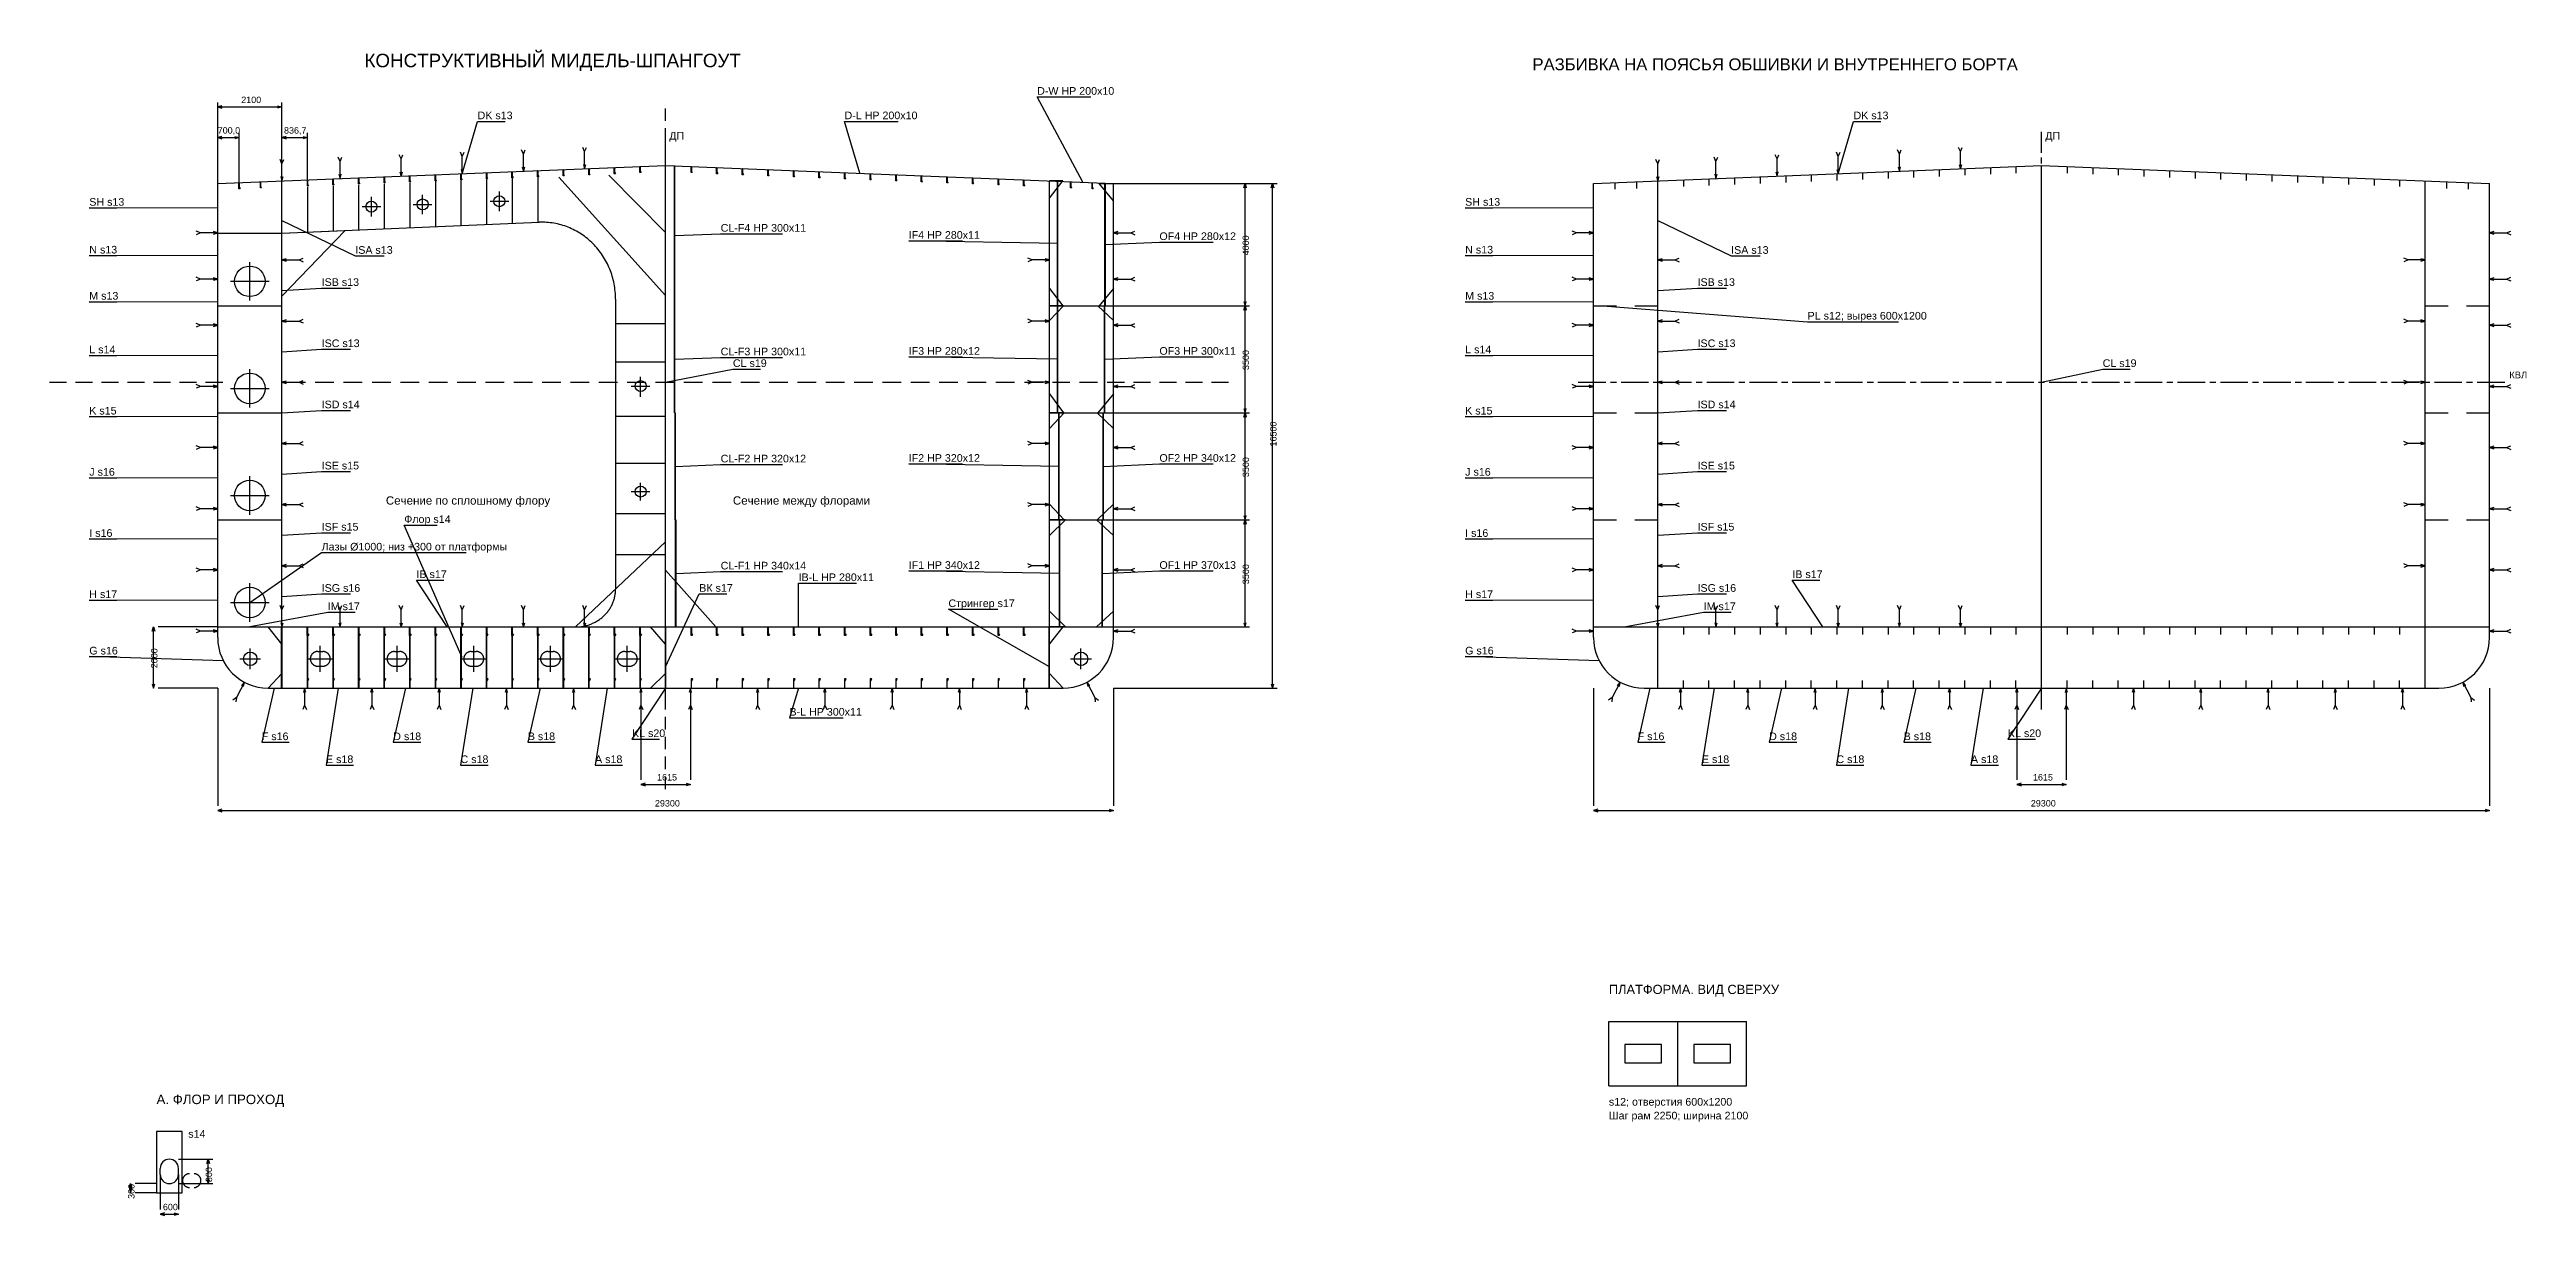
# Model space of a CAD drawing. Header units: millimetres. Extents: x -5500 to 169650, y -17240 to 192034.
# Drawn here: x -5500 to 75511, y -17240 to 20878 of the extents above; entities that cross this region are included whole.
import ezdxf

# ---------------------------------------------------------------- set-up
doc = ezdxf.new("R2010")
doc.units = ezdxf.units.MM
doc.linetypes.add('AXIS22', pattern=[1400, 900, -150, 200, -150])
for name, color, linetype in [('03_CENTER', 30, 'Continuous'), ('03_DIM', 2, 'Continuous'), ('03_FRAME_DETAIL', 7, 'Continuous'), ('03_FRAME_LAYOUT', 4, 'Continuous'), ('03_HULL', 4, 'Continuous'), ('03_MEMBER', 7, 'Continuous'), ('03_SEAM', 7, 'Continuous'), ('03_TEXT', 7, 'Continuous'), ('04_CENTER', 30, 'AXIS22'), ('04_DIM', 2, 'Continuous'), ('04_HULL', 4, 'Continuous'), ('04_MEMBER', 7, 'Continuous'), ('04_SEAM', 7, 'Continuous'), ('04_TEXT', 7, 'Continuous'), ('FLOOR_DIM', 2, 'Continuous'), ('FLOOR_HULL', 4, 'Continuous'), ('FLOOR_TEXT', 7, 'Continuous'), ('PLATFORM_HULL', 4, 'Continuous'), ('PLATFORM_TEXT', 7, 'Continuous')]:
    doc.layers.add(name, color=color, linetype=linetype)
doc.styles.add('RU', font='arial.ttf')

msp = doc.modelspace()

# ---------------------------------------------------------------- texts
at = {"layer": '03_DIM', "style": 'RU'}
for s, p in [('2100', (770, 19130)), ('700,0', (0, 18130)), ('836,7', (2168, 18130)), ('1615', (14370, -3020)), ('29300', (14300, -3870))]:
    msp.add_text(s, height=210, dxfattribs=at).set_placement(p)
for s, p in [('4000', (33730, 14150)), ('3500', (33730, 10400)), ('16500', (34630, 7900)), ('3500', (33730, 6900)), ('3500', (33730, 3400)), ('2000', (-1970, 650))]:
    msp.add_text(s, height=210, rotation=90, dxfattribs=at).set_placement(p)
at = {"layer": '03_TEXT', "style": 'RU'}
for s, height, p in [('КОНСТРУКТИВНЫЙ МИДЕЛЬ-ШПАНГОУТ', 440, (4800, 20300)), ('D-W HP 200x10', 250, (26800, 19400)), ('DK s13', 250, (8500, 18600)), ('D-L HP 200x10', 250, (20500, 18600)), ('ДП', 250, (14770, 17936)), ('SH s13', 250, (-4200, 15772)), ('CL-F4 HP 300x11', 250, (16450, 14923)), ('IF4 HP 280x11', 250, (22600, 14692)), ('OF4 HP 280x12', 250, (30800, 14650)), ('N s13', 250, (-4200, 14210)), ('ISA s13', 250, (4500, 14200)), ('ISB s13', 250, (3400, 13150)), ('M s13', 250, (-4200, 12701)), ('ISC s13', 250, (3400, 11150)), ('L s14', 250, (-4200, 10946)), ('CL-F3 HP 300x11', 250, (16450, 10880)), ('CL s19', 250, (16850, 10500)), ('IF3 HP 280x12', 250, (22600, 10900)), ('OF3 HP 300x11', 250, (30800, 10900)), ('K s15', 250, (-4200, 8946)), ('ISD s14', 250, (3400, 9150)), ('ISE s15', 250, (3400, 7150)), ('CL-F2 HP 320x12', 250, (16450, 7380)), ('IF2 HP 320x12', 250, (22600, 7400)), ('OF2 HP 340x12', 250, (30800, 7400)), ('J s16', 250, (-4200, 6946)), ('Сечение по сплошному флору', 270, (5500, 6000)), ('Сечение между флорами', 270, (16850, 6000)), ('I s16', 250, (-4200, 4946)), ('ISF s15', 250, (3400, 5150)), ('Флор s14', 250, (6100, 5400)), ('Лазы %%c1000; низ +300 от платформы', 250, (3400, 4500)), ('CL-F1 HP 340x14', 250, (16450, 3880)), ('IF1 HP 340x12', 250, (22600, 3900)), ('OF1 HP 370x13', 250, (30800, 3900)), ('ISG s16', 250, (3400, 3150)), ('IB s17', 250, (6500, 3600)), ('ВК s17', 250, (15750, 3150)), ('IB-L HP 280x11', 250, (19000, 3500)), ('H s17', 250, (-4200, 2946)), ('IM s17', 250, (3600, 2550)), ('Стрингер s17', 250, (23900, 2650)), ('G s16', 250, (-4200, 1100)), ('B-L HP 300x11', 250, (18700, -900)), ('F s16', 250, (1442, -1700)), ('D s18', 250, (5742, -1700)), ('B s18', 250, (10142, -1700)), ('KL s20', 250, (13550, -1600)), ('E s18', 250, (3542, -2450)), ('C s18', 250, (7942, -2450)), ('A s18', 250, (12342, -2450))]:
    msp.add_text(s, height=height, dxfattribs=at).set_placement(p)
at = {"layer": '04_DIM', "style": 'RU'}
for s, p in [('1615', (59370, -3020)), ('29300', (59300, -3870))]:
    msp.add_text(s, height=210, dxfattribs=at).set_placement(p)
at = {"layer": '04_TEXT', "style": 'RU'}
for s, height, p in [('РАЗБИВКА НА ПОЯСЬЯ ОБШИВКИ И ВНУТРЕННЕГО БОРТА', 390, (43000, 20200)), ('DK s13', 250, (53500, 18600)), ('ДП', 250, (59770, 17936)), ('SH s13', 250, (40800, 15772)), ('N s13', 250, (40800, 14210)), ('ISA s13', 250, (49500, 14200)), ('ISB s13', 250, (48400, 13150)), ('M s13', 250, (40800, 12701)), ('PL s12; вырез 600x1200', 250, (52000, 12050)), ('ISC s13', 250, (48400, 11150)), ('L s14', 250, (40800, 10946)), ('CL s19', 250, (61650, 10500)), ('КВЛ', 220, (74950, 10130)), ('K s15', 250, (40800, 8946)), ('ISD s14', 250, (48400, 9150)), ('ISE s15', 250, (48400, 7150)), ('J s16', 250, (40800, 6946)), ('I s16', 250, (40800, 4946)), ('ISF s15', 250, (48400, 5150)), ('ISG s16', 250, (48400, 3150)), ('IB s17', 250, (51500, 3600)), ('H s17', 250, (40800, 2946)), ('IM s17', 250, (48600, 2550)), ('G s16', 250, (40800, 1100)), ('F s16', 250, (46442, -1700)), ('D s18', 250, (50742, -1700)), ('B s18', 250, (55142, -1700)), ('KL s20', 250, (58550, -1600)), ('E s18', 250, (48542, -2450)), ('C s18', 250, (52942, -2450)), ('A s18', 250, (57342, -2450))]:
    msp.add_text(s, height=height, dxfattribs=at).set_placement(p)
at = {"layer": 'FLOOR_DIM', "style": 'RU'}
for s, p in [('800', (-183, -16150)), ('300', (-2720, -16700))]:
    msp.add_text(s, height=210, rotation=90, dxfattribs=at).set_placement(p)
msp.add_text('600', height=210, dxfattribs=at).set_placement((-1792, -17070))
at = {"layer": 'FLOOR_TEXT', "style": 'RU'}
for s, height, p in [('А. ФЛОР И ПРОХОД', 310, (-2000, -13600)), ('s14', 250, (-963, -14700))]:
    msp.add_text(s, height=height, dxfattribs=at).set_placement(p)
at = {"layer": 'PLATFORM_TEXT', "style": 'RU'}
for s, height, p in [('ПЛАТФОРМА. ВИД СВЕРХУ', 300, (45500, -10000)), ('s12; отверстия 600x1200', 250, (45500, -13650)), ('Шаг рам 2250; ширина 2100', 250, (45500, -14100))]:
    msp.add_text(s, height=height, dxfattribs=at).set_placement(p)

# ---------------------------------------------------------------- linework, layer by layer
at = {"layer": '03_CENTER'}
for p, q in [((14650, 18546), (14650, 18956)), ((14650, 17896), (14650, 18306)), ((14650, -700), (14650, 18186)), ((14650, 17246), (14650, 17656)), ((9212, 15598), (9212, 16238)), ((14650, 16554), (14650, 16999)), ((14650, 15814), (14650, 16283)), ((4723, 15743), (5334, 15743)), ((5028, 15423), (5028, 16063)), ((6396, 15813), (7007, 15813)), ((6702, 15493), (6702, 16133)), ((8906, 15918), (9517, 15918)), ((14650, 15071), (14650, 15540)), ((14650, 14329), (14650, 14797)), ((1050, 12670), (1050, 13930)), ((14650, 13586), (14650, 14054)), ((420, 13300), (1680, 13300)), ((14650, 12843), (14650, 13311)), ((14650, 12163), (14650, 12569)), ((14650, 11538), (14650, 11933)), ((14650, 10913), (14650, 11308)), ((14650, 10288), (14650, 10683)), ((-5500, 10000), (-4940, 10000)), ((-4650, 10000), (-4090, 10000)), ((-3800, 10000), (-3240, 10000)), ((-2950, 10000), (-2390, 10000)), ((-2100, 10000), (-1540, 10000)), ((-1250, 10000), (-690, 10000)), ((-400, 10000), (170, 10000)), ((420, 9800), (1680, 9800)), ((1050, 9170), (1050, 10430)), ((2264, 10000), (2875, 10000)), ((3191, 10000), (3802, 10000)), ((4119, 10000), (4730, 10000)), ((5047, 10000), (5658, 10000)), ((5974, 10000), (6585, 10000)), ((6902, 10000), (7513, 10000)), ((7829, 10000), (8440, 10000)), ((8757, 10000), (9368, 10000)), ((9685, 10000), (10296, 10000)), ((10612, 10000), (11223, 10000)), ((11540, 10000), (12151, 10000)), ((12467, 10000), (13079, 10000)), ((13395, 10000), (14006, 10000)), ((13526, 9875), (14137, 9875)), ((13832, 9525), (13832, 10173)), ((14323, 10000), (14934, 10000)), ((14650, 9562), (14650, 10058)), ((15250, 10000), (15861, 10000)), ((16178, 10000), (16789, 10000)), ((17105, 10000), (17717, 10000)), ((18033, 10000), (18644, 10000)), ((18961, 10000), (19572, 10000)), ((19888, 10000), (20499, 10000)), ((20816, 10000), (21427, 10000)), ((21743, 10000), (22355, 10000)), ((22671, 10000), (23282, 10000)), ((23599, 10000), (24210, 10000)), ((24526, 10000), (25137, 10000)), ((25454, 10000), (26065, 10000)), ((26382, 10000), (26993, 10000)), ((27300, 10000), (27874, 10000)), ((28182, 10000), (28778, 10000)), ((29087, 10000), (29660, 10000)), ((29950, 10000), (30510, 10000)), ((30800, 10000), (31360, 10000)), ((31650, 10000), (32210, 10000)), ((32500, 10000), (33060, 10000)), ((14650, 8794), (14650, 9262)), ((14650, 8125), (14650, 8547)), ((14650, 7456), (14650, 7878)), ((1050, 5670), (1050, 6930)), ((13832, 6138), (13832, 6715)), ((14650, 6787), (14650, 7209)), ((14650, 6118), (14650, 6540)), ((420, 6300), (1680, 6300)), ((13526, 6426), (14137, 6426)), ((14650, 5449), (14650, 5871)), ((14650, 4779), (14650, 5201)), ((14650, 4110), (14650, 4532)), ((1050, 2170), (1050, 3430)), ((14650, 3441), (14650, 3863)), ((420, 2800), (1680, 2800)), ((14650, 2772), (14650, 3194)), ((14650, 2103), (14650, 2525)), ((14650, 1331), (14650, 1804)), ((724, 958), (1405, 958)), ((1065, 617), (1065, 1299)), ((2918, 958), (3792, 958)), ((3355, 532), (3355, 1384)), ((5428, 958), (6302, 958)), ((5865, 532), (5865, 1384)), ((7938, 958), (8812, 958)), ((8375, 532), (8375, 1384)), ((10448, 958), (11322, 958)), ((10885, 532), (10885, 1384)), ((12958, 958), (13832, 958)), ((13395, 532), (13395, 1384)), ((14650, 639), (14650, 1075)), ((27895, 958), (28576, 958)), ((28235, 617), (28235, 1299)), ((14650, -50), (14650, 383)), ((14650, -700), (14650, -290)), ((14650, -1350), (14650, -940)), ((14650, -2000), (14650, -1590)), ((14650, -2650), (14650, -2240)), ((14650, -3300), (14650, -2890))]:
    msp.add_line(p, q, dxfattribs=at)
at = {"layer": '03_DIM'}
for p, q in [((0, 16500), (0, 19150)), ((0, 19000), (2100, 19000)), ((2100, 16584), (2100, 19150)), ((0, 16500), (0, 18150)), ((0, 18000), (700, 18000)), ((700, 16528), (700, 18150)), ((2100, 16584), (2100, 18150)), ((2100, 18000), (2937, 18000)), ((2937, 16617), (2937, 18150)), ((29300, 16500), (34650, 16500)), ((29300, 16500), (33750, 16500)), ((33600, 12500), (33600, 16500)), ((34500, 0), (34500, 16500)), ((29300, 12500), (33750, 12500)), ((29300, 12500), (33750, 12500)), ((33600, 9000), (33600, 12500)), ((29300, 9000), (33750, 9000)), ((29300, 9000), (33750, 9000)), ((33600, 5500), (33600, 9000)), ((29300, 5500), (33750, 5500)), ((29300, 5500), (33750, 5500)), ((33600, 2000), (33600, 5500)), ((-2100, 0), (-2100, 2000)), ((0, 2000), (-1950, 2000)), ((29300, 2000), (33750, 2000)), ((0, 0), (-1950, 0)), ((0, 0), (0, -3850)), ((13842, 0), (13842, -3000)), ((15458, 0), (15458, -3000)), ((29300, 0), (29300, -3850)), ((29300, 0), (34650, 0)), ((13842, -3150), (15458, -3150)), ((0, -4000), (29300, -4000))]:
    msp.add_line(p, q, dxfattribs=at)
for points in [[(140, 19040), (0, 19000), (140, 18960)], [(1960, 19040), (2100, 19000), (1960, 18960)], [(140, 18040), (0, 18000), (140, 17960)], [(560, 18040), (700, 18000), (560, 17960)], [(2240, 18040), (2100, 18000), (2240, 17960)], [(2797, 18040), (2937, 18000), (2797, 17960)], [(33560, 16360), (33600, 16500), (33640, 16360)], [(34460, 16360), (34500, 16500), (34540, 16360)], [(33560, 12640), (33600, 12500), (33640, 12640)], [(33560, 12360), (33600, 12500), (33640, 12360)], [(33560, 9140), (33600, 9000), (33640, 9140)], [(33560, 8860), (33600, 9000), (33640, 8860)], [(33560, 5640), (33600, 5500), (33640, 5640)], [(33560, 5360), (33600, 5500), (33640, 5360)], [(-2140, 1860), (-2100, 2000), (-2060, 1860)], [(33560, 2140), (33600, 2000), (33640, 2140)], [(-2140, 140), (-2100, 0), (-2060, 140)], [(34460, 140), (34500, 0), (34540, 140)], [(13982, -3110), (13842, -3150), (13982, -3190)], [(15318, -3110), (15458, -3150), (15318, -3190)], [(140, -3960), (0, -4000), (140, -4040)], [(29160, -3960), (29300, -4000), (29160, -4040)]]:
    msp.add_lwpolyline(points, dxfattribs=at)
at = {"layer": '03_FRAME_DETAIL'}
for p, q in [((2937, 16386), (2937, 14912)), ((3773, 16422), (3773, 14947)), ((4610, 16457), (4610, 14982)), ((5447, 16492), (5447, 15017)), ((6283, 16525), (6283, 15052)), ((7120, 16559), (7120, 15087)), ((7957, 16592), (7957, 15122)), ((8793, 16625), (8793, 15158)), ((9630, 16658), (9630, 15193)), ((10467, 16692), (10467, 15228)), ((11158, 16708), (14650, 12832)), ((12795, 16773), (14650, 14900)), ((13013, 11923), (14650, 11923)), ((13013, 10673), (14650, 10673)), ((13013, 8897), (14650, 8897)), ((13013, 7353), (14650, 7353)), ((13013, 5706), (14650, 5706)), ((11703, 2000), (14650, 4779)), ((13013, 4368), (14650, 4368)), ((14650, 3853), (16287, 2000))]:
    msp.add_line(p, q, dxfattribs=at)
for centre in [(5028, 15743), (6702, 15813), (9212, 15918), (13832, 9875), (13832, 6426)]:
    msp.add_circle(centre, 180, dxfattribs=at)
at = {"layer": '03_FRAME_LAYOUT'}
for p, q in [((0, 14877), (2100, 14877)), ((2100, 14877), (10516, 15230)), ((13013, 12717), (13013, 3235))]:
    msp.add_line(p, q, dxfattribs=at)
msp.add_lwpolyline([(2100, 12820), (2100, 14877), (4173, 14964)], close=True, dxfattribs=at)
for points in [[(13013, 12717), (13012, 12781), (13010, 12844), (13006, 12907), (13001, 12970), (12994, 13033), (12986, 13096), (12976, 13158), (12965, 13220), (12952, 13282), (12937, 13344), (12922, 13405), (12904, 13465), (12886, 13525), (12866, 13585), (12844, 13644), (12821, 13703), (12797, 13761), (12771, 13818), (12744, 13874), (12715, 13930), (12685, 13985), (12654, 14040), (12622, 14093), (12588, 14145), (12553, 14197), (12517, 14248), (12480, 14297), (12441, 14346), (12401, 14394), (12361, 14441), (12319, 14486), (12276, 14530), (12231, 14574), (12186, 14616), (12140, 14657), (12093, 14696), (12045, 14735), (11996, 14772), (11946, 14808), (11896, 14842), (11844, 14875), (11792, 14907), (11739, 14938), (11685, 14967), (11631, 14994), (11576, 15020), (11520, 15045), (11464, 15068), (11407, 15090), (11350, 15110), (11292, 15129), (11234, 15146), (11176, 15161), (11117, 15176), (11057, 15188), (10998, 15199), (10938, 15208), (10878, 15216), (10818, 15222), (10758, 15227), (10697, 15230), (10637, 15232), (10577, 15231), (10516, 15230)], [(11703, 2000), (11736, 2000), (11768, 2001), (11800, 2003), (11832, 2006), (11864, 2009), (11896, 2013), (11927, 2018), (11959, 2024), (11990, 2030), (12022, 2037), (12053, 2045), (12084, 2053), (12114, 2062), (12145, 2072), (12175, 2083), (12205, 2094), (12234, 2106), (12263, 2119), (12292, 2132), (12321, 2146), (12349, 2160), (12377, 2176), (12404, 2192), (12431, 2208), (12458, 2225), (12484, 2243), (12509, 2261), (12534, 2280), (12559, 2300), (12583, 2320), (12606, 2341), (12629, 2362), (12652, 2384), (12674, 2406), (12695, 2428), (12716, 2452), (12736, 2475), (12755, 2499), (12774, 2524), (12792, 2549), (12810, 2574), (12827, 2600), (12843, 2626), (12858, 2653), (12873, 2680), (12887, 2707), (12901, 2735), (12913, 2763), (12925, 2791), (12936, 2819), (12947, 2848), (12957, 2877), (12966, 2906), (12974, 2935), (12981, 2965), (12988, 2994), (12994, 3024), (12999, 3054), (13003, 3084), (13007, 3114), (13009, 3144), (13011, 3175), (13013, 3205), (13013, 3235)]]:
    msp.add_lwpolyline(points, dxfattribs=at)
at = {"layer": '03_HULL'}
for p, q in [((14650, 0), (14650, 17086)), ((0, 1650), (0, 16500)), ((2100, 0), (2100, 16584)), ((27200, 0), (27200, 16584)), ((29300, 1650), (29300, 16500)), ((0, 12500), (2100, 12500)), ((27200, 12500), (29300, 12500)), ((0, 9000), (2100, 9000)), ((27200, 9000), (29300, 9000)), ((0, 5500), (2100, 5500)), ((27200, 5500), (29300, 5500)), ((0, 2000), (29300, 2000)), ((1650, 0), (27650, 0))]:
    msp.add_line(p, q, dxfattribs=at)
msp.add_lwpolyline([(0, 16500), (14650, 17086), (29300, 16500)], dxfattribs=at)
for centre, start, end in [((1650, 1650), 180, 270), ((27650, 1650), 270, 360)]:
    msp.add_arc(centre, 1650, start, end, dxfattribs=at)
at = {"layer": '03_MEMBER'}
for p, q in [((14939, 12500), (14939, 17086)), ((14950, 12500), (14950, 17086)), ((27469, 12500), (27469, 16584)), ((27480, 12500), (27480, 16584)), ((29020, 12500), (29020, 16500)), ((29032, 12500), (29032, 16500)), ((14939, 9000), (14939, 12500)), ((14950, 9000), (14950, 12500)), ((27468, 9000), (27468, 12500)), ((27480, 9000), (27480, 12500)), ((29000, 9000), (29000, 12500)), ((29011, 9000), (29011, 12500)), ((14958, 5500), (14958, 9000)), ((14970, 5500), (14970, 9000)), ((27508, 5500), (27508, 9000)), ((27520, 5500), (27520, 9000)), ((28960, 5500), (28960, 9000)), ((28972, 5500), (28972, 9000)), ((14976, 2000), (14976, 5500)), ((14990, 2000), (14990, 5500)), ((27528, 2000), (27528, 5500)), ((27540, 2000), (27540, 5500)), ((28930, 2000), (28930, 5500)), ((28943, 2000), (28943, 5500)), ((2092, 0), (2092, 2000)), ((2109, 0), (2109, 2000)), ((2937, 0), (2937, 2000)), ((2950, 0), (2950, 2000)), ((3773, 0), (3773, 2000)), ((3786, 0), (3786, 2000)), ((4610, 0), (4610, 2000)), ((4623, 0), (4623, 2000)), ((5447, 0), (5447, 2000)), ((5460, 0), (5460, 2000)), ((6283, 0), (6283, 2000)), ((6296, 0), (6296, 2000)), ((7120, 0), (7120, 2000)), ((7133, 0), (7133, 2000)), ((7957, 0), (7957, 2000)), ((7970, 0), (7970, 2000)), ((8793, 0), (8793, 2000)), ((8806, 0), (8806, 2000)), ((9630, 0), (9630, 2000)), ((9643, 0), (9643, 2000)), ((10467, 0), (10467, 2000)), ((10480, 0), (10480, 2000)), ((11303, 0), (11303, 2000)), ((11316, 0), (11316, 2000)), ((12140, 0), (12140, 2000)), ((12153, 0), (12153, 2000)), ((12977, 0), (12977, 2000)), ((12990, 0), (12990, 2000)), ((13813, 0), (13813, 2000)), ((13826, 0), (13826, 2000)), ((14641, 0), (14641, 2000)), ((14659, 0), (14659, 2000)), ((27191, 0), (27191, 2000)), ((27208, 0), (27208, 2000)), ((3273, 1198), (3437, 1198)), ((5783, 1198), (5947, 1198)), ((8293, 1198), (8457, 1198)), ((10803, 1198), (10967, 1198)), ((13313, 1198), (13477, 1198)), ((3273, 719), (3437, 719)), ((5783, 719), (5947, 719)), ((8293, 719), (8457, 719)), ((10803, 719), (10967, 719)), ((13313, 719), (13477, 719))]:
    msp.add_line(p, q, dxfattribs=at)
for points in [[(12972, 17019), (12982, 17019), (12982, 16868), (13010, 16829), (13000, 16819), (12972, 16819)], [(13808, 17053), (13818, 17053), (13818, 16901), (13846, 16863), (13836, 16853), (13808, 16853)], [(15482, 17053), (15492, 17053), (15492, 16901), (15520, 16863), (15510, 16853), (15482, 16853)], [(16318, 17019), (16328, 17019), (16328, 16868), (16356, 16829), (16346, 16819), (16318, 16819)], [(695, 16528), (705, 16528), (705, 16377), (733, 16338), (723, 16328), (695, 16328)], [(1395, 16557), (1405, 16557), (1405, 16405), (1433, 16367), (1423, 16357), (1395, 16357)], [(2932, 16617), (2942, 16617), (2942, 16466), (2970, 16427), (2960, 16417), (2932, 16417)], [(3768, 16651), (3778, 16651), (3778, 16499), (3806, 16461), (3796, 16451), (3768, 16451)], [(4605, 16684), (4615, 16684), (4615, 16533), (4643, 16494), (4633, 16484), (4605, 16484)], [(5442, 16718), (5452, 16718), (5452, 16566), (5480, 16528), (5470, 16518), (5442, 16518)], [(6278, 16751), (6288, 16751), (6288, 16600), (6316, 16561), (6306, 16551), (6278, 16551)], [(7115, 16785), (7125, 16785), (7125, 16633), (7153, 16595), (7143, 16585), (7115, 16585)], [(7952, 16818), (7962, 16818), (7962, 16667), (7990, 16628), (7980, 16618), (7952, 16618)], [(8788, 16852), (8798, 16852), (8798, 16700), (8826, 16662), (8816, 16652), (8788, 16652)], [(9625, 16885), (9635, 16885), (9635, 16734), (9663, 16695), (9653, 16685), (9625, 16685)], [(10462, 16919), (10472, 16919), (10472, 16767), (10500, 16729), (10490, 16719), (10462, 16719)], [(11298, 16952), (11308, 16952), (11308, 16801), (11336, 16762), (11326, 16752), (11298, 16752)], [(12135, 16986), (12145, 16986), (12145, 16834), (12173, 16796), (12163, 16786), (12135, 16786)], [(17155, 16986), (17165, 16986), (17165, 16834), (17193, 16796), (17183, 16786), (17155, 16786)], [(17992, 16952), (18002, 16952), (18002, 16801), (18030, 16762), (18020, 16752), (17992, 16752)], [(18828, 16919), (18838, 16919), (18838, 16767), (18866, 16729), (18856, 16719), (18828, 16719)], [(19665, 16885), (19675, 16885), (19675, 16734), (19703, 16695), (19693, 16685), (19665, 16685)], [(20502, 16852), (20512, 16852), (20512, 16700), (20540, 16662), (20530, 16652), (20502, 16652)], [(21338, 16818), (21348, 16818), (21348, 16667), (21376, 16628), (21366, 16618), (21338, 16618)], [(22175, 16785), (22185, 16785), (22185, 16633), (22213, 16595), (22203, 16585), (22175, 16585)], [(23012, 16751), (23022, 16751), (23022, 16600), (23050, 16561), (23040, 16551), (23012, 16551)], [(23848, 16718), (23858, 16718), (23858, 16566), (23886, 16528), (23876, 16518), (23848, 16518)], [(24685, 16684), (24695, 16684), (24695, 16533), (24723, 16494), (24713, 16484), (24685, 16484)], [(25522, 16651), (25532, 16651), (25532, 16499), (25560, 16461), (25550, 16451), (25522, 16451)], [(26358, 16617), (26368, 16617), (26368, 16466), (26396, 16427), (26386, 16417), (26358, 16417)], [(27895, 16557), (27905, 16557), (27905, 16405), (27933, 16367), (27923, 16357), (27895, 16357)], [(28595, 16528), (28605, 16528), (28605, 16377), (28633, 16338), (28623, 16328), (28595, 16328)], [(2931, 2000), (2942, 2000), (2942, 1789), (2982, 1731), (2971, 1720), (2931, 1720)], [(3768, 2000), (3779, 2000), (3779, 1789), (3819, 1731), (3808, 1720), (3768, 1720)], [(4604, 2000), (4616, 2000), (4616, 1789), (4656, 1731), (4644, 1720), (4604, 1720)], [(5441, 2000), (5452, 2000), (5452, 1789), (5492, 1731), (5481, 1720), (5441, 1720)], [(6278, 2000), (6289, 2000), (6289, 1789), (6329, 1731), (6318, 1720), (6278, 1720)], [(7114, 2000), (7126, 2000), (7126, 1789), (7166, 1731), (7154, 1720), (7114, 1720)], [(7951, 2000), (7962, 2000), (7962, 1789), (8002, 1731), (7991, 1720), (7951, 1720)], [(8788, 2000), (8799, 2000), (8799, 1789), (8839, 1731), (8828, 1720), (8788, 1720)], [(9624, 2000), (9636, 2000), (9636, 1789), (9676, 1731), (9664, 1720), (9624, 1720)], [(10461, 2000), (10472, 2000), (10472, 1789), (10512, 1731), (10501, 1720), (10461, 1720)], [(11298, 2000), (11309, 2000), (11309, 1789), (11349, 1731), (11338, 1720), (11298, 1720)], [(12134, 2000), (12146, 2000), (12146, 1789), (12186, 1731), (12174, 1720), (12134, 1720)], [(12971, 2000), (12982, 2000), (12982, 1789), (13022, 1731), (13011, 1720), (12971, 1720)], [(13808, 2000), (13819, 2000), (13819, 1789), (13859, 1731), (13848, 1720), (13808, 1720)], [(15481, 2000), (15492, 2000), (15492, 1789), (15532, 1731), (15521, 1720), (15481, 1720)], [(16318, 2000), (16329, 2000), (16329, 1789), (16369, 1731), (16358, 1720), (16318, 1720)], [(17154, 2000), (17166, 2000), (17166, 1789), (17206, 1731), (17194, 1720), (17154, 1720)], [(17991, 2000), (18002, 2000), (18002, 1789), (18042, 1731), (18031, 1720), (17991, 1720)], [(18828, 2000), (18839, 2000), (18839, 1789), (18879, 1731), (18868, 1720), (18828, 1720)], [(19664, 2000), (19676, 2000), (19676, 1789), (19716, 1731), (19704, 1720), (19664, 1720)], [(20501, 2000), (20512, 2000), (20512, 1789), (20552, 1731), (20541, 1720), (20501, 1720)], [(21338, 2000), (21349, 2000), (21349, 1789), (21389, 1731), (21378, 1720), (21338, 1720)], [(22174, 2000), (22186, 2000), (22186, 1789), (22226, 1731), (22214, 1720), (22174, 1720)], [(23011, 2000), (23022, 2000), (23022, 1789), (23062, 1731), (23051, 1720), (23011, 1720)], [(23848, 2000), (23859, 2000), (23859, 1789), (23899, 1731), (23888, 1720), (23848, 1720)], [(24684, 2000), (24696, 2000), (24696, 1789), (24736, 1731), (24724, 1720), (24684, 1720)], [(25521, 2000), (25532, 2000), (25532, 1789), (25572, 1731), (25561, 1720), (25521, 1720)], [(26358, 2000), (26369, 2000), (26369, 1789), (26409, 1731), (26398, 1720), (26358, 1720)], [(2931, 0), (2942, 0), (2942, 226), (2985, 289), (2974, 300), (2931, 300)], [(3768, 0), (3779, 0), (3779, 226), (3822, 289), (3811, 300), (3768, 300)], [(4604, 0), (4616, 0), (4616, 226), (4658, 289), (4648, 300), (4604, 300)], [(5441, 0), (5452, 0), (5452, 226), (5495, 289), (5484, 300), (5441, 300)], [(6278, 0), (6289, 0), (6289, 226), (6332, 289), (6321, 300), (6278, 300)], [(7114, 0), (7126, 0), (7126, 226), (7168, 289), (7158, 300), (7114, 300)], [(7951, 0), (7962, 0), (7962, 226), (8005, 289), (7994, 300), (7951, 300)], [(8788, 0), (8799, 0), (8799, 226), (8842, 289), (8831, 300), (8788, 300)], [(9624, 0), (9636, 0), (9636, 226), (9678, 289), (9668, 300), (9624, 300)], [(10461, 0), (10472, 0), (10472, 226), (10515, 289), (10504, 300), (10461, 300)], [(11298, 0), (11309, 0), (11309, 226), (11352, 289), (11341, 300), (11298, 300)], [(12134, 0), (12146, 0), (12146, 226), (12188, 289), (12178, 300), (12134, 300)], [(12971, 0), (12982, 0), (12982, 226), (13025, 289), (13014, 300), (12971, 300)], [(13808, 0), (13819, 0), (13819, 226), (13862, 289), (13851, 300), (13808, 300)], [(15481, 0), (15492, 0), (15492, 226), (15535, 289), (15524, 300), (15481, 300)], [(16318, 0), (16329, 0), (16329, 226), (16372, 289), (16361, 300), (16318, 300)], [(17154, 0), (17166, 0), (17166, 226), (17208, 289), (17198, 300), (17154, 300)], [(17991, 0), (18002, 0), (18002, 226), (18045, 289), (18034, 300), (17991, 300)], [(18828, 0), (18839, 0), (18839, 226), (18882, 289), (18871, 300), (18828, 300)], [(19664, 0), (19676, 0), (19676, 226), (19718, 289), (19708, 300), (19664, 300)], [(20501, 0), (20512, 0), (20512, 226), (20555, 289), (20544, 300), (20501, 300)], [(21338, 0), (21349, 0), (21349, 226), (21392, 289), (21381, 300), (21338, 300)], [(22174, 0), (22186, 0), (22186, 226), (22228, 289), (22218, 300), (22174, 300)], [(23011, 0), (23022, 0), (23022, 226), (23065, 289), (23054, 300), (23011, 300)], [(23848, 0), (23859, 0), (23859, 226), (23902, 289), (23891, 300), (23848, 300)], [(24684, 0), (24696, 0), (24696, 226), (24738, 289), (24728, 300), (24684, 300)], [(25521, 0), (25532, 0), (25532, 226), (25575, 289), (25564, 300), (25521, 300)], [(26358, 0), (26369, 0), (26369, 226), (26412, 289), (26401, 300), (26358, 300)]]:
    msp.add_lwpolyline(points, close=True, dxfattribs=at)
for points in [[(27200, 16020), (27640, 16587), (27200, 16584)], [(29300, 15929), (28832, 16500), (29300, 16500)], [(27200, 13071), (27640, 12500), (27200, 12500)], [(29300, 13071), (28832, 12500), (29300, 12500)], [(27200, 12019), (27661, 12500), (27200, 12500)], [(29300, 12019), (28789, 12500), (29300, 12500)], [(27200, 9625), (27661, 9000), (27200, 9000)], [(27200, 8485), (27682, 9000), (27200, 9000)], [(29300, 8485), (28768, 9000), (29300, 9000)], [(29300, 9625), (28789, 9000), (29300, 9000)], [(27200, 6015), (27682, 5500), (27200, 5500)], [(29300, 6015), (28768, 5500), (29300, 5500)], [(27200, 4985), (27725, 5500), (27200, 5500)], [(29300, 4985), (28746, 5500), (29300, 5500)], [(27200, 2515), (27725, 2000), (27200, 2000)], [(29300, 2515), (28746, 2000), (29300, 2000)], [(2100, 1437), (1650, 2000)], [(14650, 1437), (14159, 2000)], [(27200, 1437), (27650, 2000)], [(3273, 1198), (3261, 1197), (3249, 1196), (3237, 1195), (3225, 1193), (3213, 1190), (3202, 1187), (3190, 1184), (3179, 1179), (3168, 1175), (3157, 1169), (3147, 1164), (3137, 1157), (3127, 1150), (3117, 1143), (3108, 1136), (3100, 1127), (3091, 1119), (3083, 1110), (3076, 1101), (3069, 1091), (3063, 1081), (3057, 1071), (3051, 1060), (3046, 1050), (3042, 1039), (3038, 1028), (3035, 1016), (3032, 1005), (3030, 993), (3029, 982), (3028, 970), (3028, 958), (3028, 946), (3029, 935), (3030, 923), (3032, 911), (3035, 900), (3038, 889), (3042, 877), (3046, 866), (3051, 856), (3057, 845), (3063, 835), (3069, 825), (3076, 815), (3083, 806), (3091, 797), (3100, 789), (3108, 781), (3117, 773), (3127, 766), (3137, 759), (3147, 753), (3157, 747), (3168, 742), (3179, 737), (3190, 733), (3202, 729), (3213, 726), (3225, 723), (3237, 721), (3249, 720), (3261, 719), (3273, 719)], [(3437, 719), (3449, 719), (3461, 720), (3473, 721), (3485, 723), (3497, 726), (3508, 729), (3520, 733), (3531, 737), (3542, 742), (3553, 747), (3563, 753), (3573, 759), (3583, 766), (3593, 773), (3602, 781), (3610, 789), (3619, 797), (3627, 806), (3634, 815), (3641, 825), (3647, 835), (3653, 845), (3659, 856), (3664, 866), (3668, 877), (3672, 889), (3675, 900), (3678, 911), (3680, 923), (3681, 935), (3682, 946), (3682, 958), (3682, 970), (3681, 982), (3680, 993), (3678, 1005), (3675, 1016), (3672, 1028), (3668, 1039), (3664, 1050), (3659, 1060), (3653, 1071), (3647, 1081), (3641, 1091), (3634, 1101), (3627, 1110), (3619, 1119), (3610, 1127), (3602, 1136), (3593, 1143), (3583, 1150), (3573, 1157), (3563, 1164), (3553, 1169), (3542, 1175), (3531, 1179), (3520, 1184), (3508, 1187), (3497, 1190), (3485, 1193), (3473, 1195), (3461, 1196), (3449, 1197), (3437, 1198)], [(5783, 1198), (5771, 1197), (5759, 1196), (5747, 1195), (5735, 1193), (5723, 1190), (5712, 1187), (5700, 1184), (5689, 1179), (5678, 1175), (5667, 1169), (5657, 1164), (5647, 1157), (5637, 1150), (5627, 1143), (5618, 1136), (5610, 1127), (5601, 1119), (5593, 1110), (5586, 1101), (5579, 1091), (5573, 1081), (5567, 1071), (5561, 1060), (5556, 1050), (5552, 1039), (5548, 1028), (5545, 1016), (5542, 1005), (5540, 993), (5539, 982), (5538, 970), (5538, 958), (5538, 946), (5539, 935), (5540, 923), (5542, 911), (5545, 900), (5548, 889), (5552, 877), (5556, 866), (5561, 856), (5567, 845), (5573, 835), (5579, 825), (5586, 815), (5593, 806), (5601, 797), (5610, 789), (5618, 781), (5627, 773), (5637, 766), (5647, 759), (5657, 753), (5667, 747), (5678, 742), (5689, 737), (5700, 733), (5712, 729), (5723, 726), (5735, 723), (5747, 721), (5759, 720), (5771, 719), (5783, 719)], [(5947, 719), (5959, 719), (5971, 720), (5983, 721), (5995, 723), (6007, 726), (6018, 729), (6030, 733), (6041, 737), (6052, 742), (6063, 747), (6073, 753), (6083, 759), (6093, 766), (6103, 773), (6112, 781), (6120, 789), (6129, 797), (6137, 806), (6144, 815), (6151, 825), (6157, 835), (6163, 845), (6169, 856), (6174, 866), (6178, 877), (6182, 889), (6185, 900), (6188, 911), (6190, 923), (6191, 935), (6192, 946), (6192, 958), (6192, 970), (6191, 982), (6190, 993), (6188, 1005), (6185, 1016), (6182, 1028), (6178, 1039), (6174, 1050), (6169, 1060), (6163, 1071), (6157, 1081), (6151, 1091), (6144, 1101), (6137, 1110), (6129, 1119), (6120, 1127), (6112, 1136), (6103, 1143), (6093, 1150), (6083, 1157), (6073, 1164), (6063, 1169), (6052, 1175), (6041, 1179), (6030, 1184), (6018, 1187), (6007, 1190), (5995, 1193), (5983, 1195), (5971, 1196), (5959, 1197), (5947, 1198)], [(8293, 1198), (8281, 1197), (8269, 1196), (8257, 1195), (8245, 1193), (8233, 1190), (8222, 1187), (8210, 1184), (8199, 1179), (8188, 1175), (8177, 1169), (8167, 1164), (8157, 1157), (8147, 1150), (8137, 1143), (8128, 1136), (8120, 1127), (8111, 1119), (8103, 1110), (8096, 1101), (8089, 1091), (8083, 1081), (8077, 1071), (8071, 1060), (8066, 1050), (8062, 1039), (8058, 1028), (8055, 1016), (8052, 1005), (8050, 993), (8049, 982), (8048, 970), (8048, 958), (8048, 946), (8049, 935), (8050, 923), (8052, 911), (8055, 900), (8058, 889), (8062, 877), (8066, 866), (8071, 856), (8077, 845), (8083, 835), (8089, 825), (8096, 815), (8103, 806), (8111, 797), (8120, 789), (8128, 781), (8137, 773), (8147, 766), (8157, 759), (8167, 753), (8177, 747), (8188, 742), (8199, 737), (8210, 733), (8222, 729), (8233, 726), (8245, 723), (8257, 721), (8269, 720), (8281, 719), (8293, 719)], [(8457, 719), (8469, 719), (8481, 720), (8493, 721), (8505, 723), (8517, 726), (8528, 729), (8540, 733), (8551, 737), (8562, 742), (8573, 747), (8583, 753), (8593, 759), (8603, 766), (8613, 773), (8622, 781), (8630, 789), (8639, 797), (8647, 806), (8654, 815), (8661, 825), (8667, 835), (8673, 845), (8679, 856), (8684, 866), (8688, 877), (8692, 889), (8695, 900), (8698, 911), (8700, 923), (8701, 935), (8702, 946), (8702, 958), (8702, 970), (8701, 982), (8700, 993), (8698, 1005), (8695, 1016), (8692, 1028), (8688, 1039), (8684, 1050), (8679, 1060), (8673, 1071), (8667, 1081), (8661, 1091), (8654, 1101), (8647, 1110), (8639, 1119), (8630, 1127), (8622, 1136), (8613, 1143), (8603, 1150), (8593, 1157), (8583, 1164), (8573, 1169), (8562, 1175), (8551, 1179), (8540, 1184), (8528, 1187), (8517, 1190), (8505, 1193), (8493, 1195), (8481, 1196), (8469, 1197), (8457, 1198)], [(10803, 1198), (10791, 1197), (10779, 1196), (10767, 1195), (10755, 1193), (10743, 1190), (10732, 1187), (10720, 1184), (10709, 1179), (10698, 1175), (10687, 1169), (10677, 1164), (10667, 1157), (10657, 1150), (10647, 1143), (10638, 1136), (10630, 1127), (10621, 1119), (10613, 1110), (10606, 1101), (10599, 1091), (10593, 1081), (10587, 1071), (10581, 1060), (10576, 1050), (10572, 1039), (10568, 1028), (10565, 1016), (10562, 1005), (10560, 993), (10559, 982), (10558, 970), (10558, 958), (10558, 946), (10559, 935), (10560, 923), (10562, 911), (10565, 900), (10568, 889), (10572, 877), (10576, 866), (10581, 856), (10587, 845), (10593, 835), (10599, 825), (10606, 815), (10613, 806), (10621, 797), (10630, 789), (10638, 781), (10647, 773), (10657, 766), (10667, 759), (10677, 753), (10687, 747), (10698, 742), (10709, 737), (10720, 733), (10732, 729), (10743, 726), (10755, 723), (10767, 721), (10779, 720), (10791, 719), (10803, 719)], [(10967, 719), (10979, 719), (10991, 720), (11003, 721), (11015, 723), (11027, 726), (11038, 729), (11050, 733), (11061, 737), (11072, 742), (11083, 747), (11093, 753), (11103, 759), (11113, 766), (11123, 773), (11132, 781), (11140, 789), (11149, 797), (11157, 806), (11164, 815), (11171, 825), (11177, 835), (11183, 845), (11189, 856), (11194, 866), (11198, 877), (11202, 889), (11205, 900), (11208, 911), (11210, 923), (11211, 935), (11212, 946), (11212, 958), (11212, 970), (11211, 982), (11210, 993), (11208, 1005), (11205, 1016), (11202, 1028), (11198, 1039), (11194, 1050), (11189, 1060), (11183, 1071), (11177, 1081), (11171, 1091), (11164, 1101), (11157, 1110), (11149, 1119), (11140, 1127), (11132, 1136), (11123, 1143), (11113, 1150), (11103, 1157), (11093, 1164), (11083, 1169), (11072, 1175), (11061, 1179), (11050, 1184), (11038, 1187), (11027, 1190), (11015, 1193), (11003, 1195), (10991, 1196), (10979, 1197), (10967, 1198)], [(13313, 1198), (13301, 1197), (13289, 1196), (13277, 1195), (13265, 1193), (13253, 1190), (13242, 1187), (13230, 1184), (13219, 1179), (13208, 1175), (13197, 1169), (13187, 1164), (13177, 1157), (13167, 1150), (13157, 1143), (13148, 1136), (13140, 1127), (13131, 1119), (13123, 1110), (13116, 1101), (13109, 1091), (13103, 1081), (13097, 1071), (13091, 1060), (13086, 1050), (13082, 1039), (13078, 1028), (13075, 1016), (13072, 1005), (13070, 993), (13069, 982), (13068, 970), (13068, 958), (13068, 946), (13069, 935), (13070, 923), (13072, 911), (13075, 900), (13078, 889), (13082, 877), (13086, 866), (13091, 856), (13097, 845), (13103, 835), (13109, 825), (13116, 815), (13123, 806), (13131, 797), (13140, 789), (13148, 781), (13157, 773), (13167, 766), (13177, 759), (13187, 753), (13197, 747), (13208, 742), (13219, 737), (13230, 733), (13242, 729), (13253, 726), (13265, 723), (13277, 721), (13289, 720), (13301, 719), (13313, 719)], [(13477, 719), (13489, 719), (13501, 720), (13513, 721), (13525, 723), (13537, 726), (13548, 729), (13560, 733), (13571, 737), (13582, 742), (13593, 747), (13603, 753), (13613, 759), (13623, 766), (13633, 773), (13642, 781), (13650, 789), (13659, 797), (13667, 806), (13674, 815), (13681, 825), (13687, 835), (13693, 845), (13699, 856), (13704, 866), (13708, 877), (13712, 889), (13715, 900), (13718, 911), (13720, 923), (13721, 935), (13722, 946), (13722, 958), (13722, 970), (13721, 982), (13720, 993), (13718, 1005), (13715, 1016), (13712, 1028), (13708, 1039), (13704, 1050), (13699, 1060), (13693, 1071), (13687, 1081), (13681, 1091), (13674, 1101), (13667, 1110), (13659, 1119), (13650, 1127), (13642, 1136), (13633, 1143), (13623, 1150), (13613, 1157), (13603, 1164), (13593, 1169), (13582, 1175), (13571, 1179), (13560, 1184), (13548, 1187), (13537, 1190), (13525, 1193), (13513, 1195), (13501, 1196), (13489, 1197), (13477, 1198)], [(2100, 479), (1650, 0)], [(14650, 479), (14159, 0)], [(27200, 479), (27650, 0)], [(-925, -15875), (-936, -15875), (-947, -15876), (-958, -15877), (-969, -15879), (-980, -15882), (-990, -15885), (-1001, -15888), (-1011, -15892), (-1021, -15897), (-1031, -15902), (-1041, -15907), (-1050, -15913), (-1059, -15919), (-1068, -15926), (-1076, -15933), (-1084, -15941), (-1092, -15949), (-1099, -15957), (-1106, -15966), (-1112, -15975), (-1118, -15984), (-1123, -15994), (-1128, -16004), (-1133, -16014), (-1137, -16024), (-1140, -16035), (-1143, -16045), (-1146, -16056), (-1148, -16067), (-1149, -16078), (-1150, -16089), (-1150, -16100), (-1150, -16111), (-1149, -16122), (-1148, -16133), (-1146, -16144), (-1143, -16155), (-1140, -16165), (-1137, -16176), (-1133, -16186), (-1128, -16196), (-1123, -16206), (-1118, -16216), (-1112, -16225), (-1106, -16234), (-1099, -16243), (-1092, -16251), (-1084, -16259), (-1076, -16267), (-1068, -16274), (-1059, -16281), (-1050, -16287), (-1041, -16293), (-1031, -16298), (-1021, -16303), (-1011, -16308), (-1001, -16312), (-990, -16315), (-980, -16318), (-969, -16321), (-958, -16323), (-947, -16324), (-936, -16325), (-925, -16325)], [(-775, -16325), (-764, -16325), (-753, -16324), (-742, -16323), (-731, -16321), (-720, -16318), (-710, -16315), (-699, -16312), (-689, -16308), (-679, -16303), (-669, -16298), (-659, -16293), (-650, -16287), (-641, -16281), (-632, -16274), (-624, -16267), (-616, -16259), (-608, -16251), (-601, -16243), (-594, -16234), (-588, -16225), (-582, -16216), (-577, -16206), (-572, -16196), (-567, -16186), (-563, -16176), (-560, -16165), (-557, -16155), (-554, -16144), (-552, -16133), (-551, -16122), (-550, -16111), (-550, -16100), (-550, -16089), (-551, -16078), (-552, -16067), (-554, -16056), (-557, -16045), (-560, -16035), (-563, -16024), (-567, -16014), (-572, -16004), (-577, -15994), (-582, -15984), (-588, -15975), (-594, -15966), (-601, -15957), (-608, -15949), (-616, -15941), (-624, -15933), (-632, -15926), (-641, -15919), (-650, -15913), (-659, -15907), (-669, -15902), (-679, -15897), (-689, -15892), (-699, -15888), (-710, -15885), (-720, -15882), (-731, -15879), (-742, -15877), (-753, -15876), (-764, -15875), (-775, -15875)]]:
    msp.add_lwpolyline(points, dxfattribs=at)
for centre, radius in [((1050, 13300), 500), ((1050, 9800), 500), ((1050, 6300), 500), ((1050, 2800), 500), ((1065, 958), 220), ((28235, 958), 220)]:
    msp.add_circle(centre, radius, dxfattribs=at)
at = {"layer": '03_SEAM'}
for p, q in [((2100, 17144), (2040, 17284)), ((2100, 17144), (2160, 17284)), ((2100, 16584), (2100, 17144)), ((4000, 17220), (3940, 17360)), ((4000, 17220), (4060, 17360)), ((4000, 16660), (4000, 17220)), ((6000, 17300), (5940, 17440)), ((6000, 17300), (6060, 17440)), ((6000, 16740), (6000, 17300)), ((8000, 17380), (7940, 17520)), ((8000, 17380), (8060, 17520)), ((8000, 16820), (8000, 17380)), ((10000, 17460), (9940, 17600)), ((10000, 17460), (10060, 17600)), ((10000, 16900), (10000, 17460)), ((12000, 17540), (11940, 17680)), ((12000, 17540), (12060, 17680)), ((12000, 16980), (12000, 17540)), ((-560, 14885), (-700, 14945)), ((-560, 14885), (-700, 14825)), ((0, 14885), (-560, 14885)), ((29300, 14885), (29860, 14885)), ((29860, 14885), (30000, 14945)), ((29860, 14885), (30000, 14825)), ((2100, 14000), (2660, 14000)), ((2660, 14000), (2800, 14060)), ((2660, 14000), (2800, 13940)), ((26640, 14000), (26500, 14060)), ((26640, 14000), (26500, 13940)), ((27200, 14000), (26640, 14000)), ((-560, 13375), (-700, 13435)), ((-560, 13375), (-700, 13315)), ((0, 13375), (-560, 13375)), ((29300, 13375), (29860, 13375)), ((29860, 13375), (30000, 13435)), ((29860, 13375), (30000, 13315)), ((-560, 11866), (-700, 11926)), ((-560, 11866), (-700, 11806)), ((0, 11866), (-560, 11866)), ((2100, 12000), (2660, 12000)), ((2660, 12000), (2800, 12060)), ((2660, 12000), (2800, 11940)), ((26640, 12000), (26500, 12060)), ((26640, 12000), (26500, 11940)), ((27200, 12000), (26640, 12000)), ((29300, 11866), (29860, 11866)), ((29860, 11866), (30000, 11926)), ((29860, 11866), (30000, 11806)), ((-560, 9866), (-700, 9926)), ((-560, 9866), (-700, 9806)), ((0, 9866), (-560, 9866)), ((2100, 10000), (2660, 10000)), ((2660, 10000), (2800, 10060)), ((2660, 10000), (2800, 9940)), ((26640, 10000), (26500, 10060)), ((26640, 10000), (26500, 9940)), ((27200, 10000), (26640, 10000)), ((29300, 9866), (29860, 9866)), ((29860, 9866), (30000, 9926)), ((29860, 9866), (30000, 9806)), ((-560, 7866), (-700, 7926)), ((-560, 7866), (-700, 7806)), ((0, 7866), (-560, 7866)), ((2100, 8000), (2660, 8000)), ((2660, 8000), (2800, 8060)), ((2660, 8000), (2800, 7940)), ((26640, 8000), (26500, 8060)), ((26640, 8000), (26500, 7940)), ((27200, 8000), (26640, 8000)), ((29300, 7866), (29860, 7866)), ((29860, 7866), (30000, 7926)), ((29860, 7866), (30000, 7806)), ((-560, 5866), (-700, 5926)), ((-560, 5866), (-700, 5806)), ((0, 5866), (-560, 5866)), ((2100, 6000), (2660, 6000)), ((2660, 6000), (2800, 6060)), ((2660, 6000), (2800, 5940)), ((26640, 6000), (26500, 6060)), ((26640, 6000), (26500, 5940)), ((27200, 6000), (26640, 6000)), ((29300, 5866), (29860, 5866)), ((29860, 5866), (30000, 5926)), ((29860, 5866), (30000, 5806)), ((2660, 4000), (2800, 4060)), ((26640, 4000), (26500, 4060)), ((-560, 3866), (-700, 3926)), ((-560, 3866), (-700, 3806)), ((0, 3866), (-560, 3866)), ((2100, 4000), (2660, 4000)), ((2660, 4000), (2800, 3940)), ((26640, 4000), (26500, 3940)), ((27200, 4000), (26640, 4000)), ((29300, 3866), (29860, 3866)), ((29860, 3866), (30000, 3926)), ((29860, 3866), (30000, 3806)), ((2100, 2560), (2040, 2700)), ((2100, 2560), (2160, 2700)), ((2100, 2000), (2100, 2560)), ((4000, 2560), (3940, 2700)), ((4000, 2560), (4060, 2700)), ((4000, 2000), (4000, 2560)), ((6000, 2560), (5940, 2700)), ((6000, 2560), (6060, 2700)), ((6000, 2000), (6000, 2560)), ((8000, 2560), (7940, 2700)), ((8000, 2560), (8060, 2700)), ((8000, 2000), (8000, 2560)), ((10000, 2560), (9940, 2700)), ((10000, 2560), (10060, 2700)), ((10000, 2000), (10000, 2560)), ((12000, 2560), (11940, 2700)), ((12000, 2560), (12060, 2700)), ((12000, 2000), (12000, 2560)), ((-560, 1866), (-700, 1926)), ((-560, 1866), (-700, 1806)), ((0, 1866), (-560, 1866)), ((29300, 1866), (29860, 1866)), ((29860, 1866), (30000, 1926)), ((29860, 1866), (30000, 1806)), ((874, 194), (611, -301)), ((2842, 0), (2842, -560)), ((5042, 0), (5042, -560)), ((7242, 0), (7242, -560)), ((9442, 0), (9442, -560)), ((11642, 0), (11642, -560)), ((13842, 0), (13842, -560)), ((15458, 0), (15458, -560)), ((17658, 0), (17658, -560)), ((19858, 0), (19858, -560)), ((22058, 0), (22058, -560)), ((24258, 0), (24258, -560)), ((26458, 0), (26458, -560)), ((28426, 194), (28689, -301)), ((611, -301), (492, -396)), ((611, -301), (598, -452)), ((2842, -560), (2782, -700)), ((2842, -560), (2902, -700)), ((5042, -560), (4982, -700)), ((5042, -560), (5102, -700)), ((7242, -560), (7182, -700)), ((7242, -560), (7302, -700)), ((9442, -560), (9382, -700)), ((9442, -560), (9502, -700)), ((11642, -560), (11582, -700)), ((11642, -560), (11702, -700)), ((13842, -560), (13782, -700)), ((13842, -560), (13902, -700)), ((15458, -560), (15398, -700)), ((15458, -560), (15518, -700)), ((17658, -560), (17598, -700)), ((17658, -560), (17718, -700)), ((19858, -560), (19798, -700)), ((19858, -560), (19918, -700)), ((22058, -560), (21998, -700)), ((22058, -560), (22118, -700)), ((24258, -560), (24198, -700)), ((24258, -560), (24318, -700)), ((26458, -560), (26398, -700)), ((26458, -560), (26518, -700)), ((28689, -301), (28702, -452)), ((28689, -301), (28808, -396))]:
    msp.add_line(p, q, dxfattribs=at)
for points in [[(28300, 16540), (26800, 19330), (28555, 19330)], [(8000, 16820), (8500, 18530), (9400, 18530)], [(21000, 16832), (20500, 18530), (22255, 18530)], [(9960, 17040), (10000, 16900), (10040, 17040)], [(11960, 17120), (12000, 16980), (12040, 17120)], [(2060, 16724), (2100, 16584), (2140, 16724)], [(3960, 16800), (4000, 16660), (4040, 16800)], [(5960, 16880), (6000, 16740), (6040, 16880)], [(7960, 16960), (8000, 16820), (8040, 16960)], [(0, 15692), (-4200, 15702), (-3300, 15702)], [(-140, 14845), (0, 14885), (-140, 14925)], [(2100, 15292), (4500, 14130), (5445, 14130)], [(14950, 14793), (16450, 14853), (18475, 14853)], [(27480, 14542), (22600, 14622), (24355, 14622)], [(29440, 14925), (29300, 14885), (29440, 14845)], [(0, 14130), (-4200, 14140), (-3300, 14140)], [(2240, 14040), (2100, 14000), (2240, 13960)], [(27060, 13960), (27200, 14000), (27060, 14040)], [(29020, 14500), (30800, 14580), (32555, 14580)], [(-140, 13335), (0, 13375), (-140, 13415)], [(2100, 13000), (3400, 13080), (4345, 13080)], [(29440, 13415), (29300, 13375), (29440, 13335)], [(0, 12621), (-4200, 12631), (-3300, 12631)], [(-140, 11826), (0, 11866), (-140, 11906)], [(2240, 12040), (2100, 12000), (2240, 11960)], [(27060, 11960), (27200, 12000), (27060, 12040)], [(29440, 11906), (29300, 11866), (29440, 11826)], [(0, 10866), (-4200, 10876), (-3300, 10876)], [(2100, 11000), (3400, 11080), (4345, 11080)], [(14950, 10750), (16450, 10810), (18475, 10810)], [(27480, 10750), (22600, 10830), (24355, 10830)], [(29000, 10750), (30800, 10830), (32555, 10830)], [(-140, 9826), (0, 9866), (-140, 9906)], [(2240, 10040), (2100, 10000), (2240, 9960)], [(14650, 10000), (16850, 10430), (17750, 10430)], [(27060, 9960), (27200, 10000), (27060, 10040)], [(29440, 9906), (29300, 9866), (29440, 9826)], [(2100, 9000), (3400, 9080), (4345, 9080)], [(0, 8866), (-4200, 8876), (-3300, 8876)], [(-140, 7826), (0, 7866), (-140, 7906)], [(2240, 8040), (2100, 8000), (2240, 7960)], [(14970, 7250), (16450, 7310), (18475, 7310)], [(27520, 7250), (22600, 7330), (24355, 7330)], [(27060, 7960), (27200, 8000), (27060, 8040)], [(28960, 7250), (30800, 7330), (32555, 7330)], [(29440, 7906), (29300, 7866), (29440, 7826)], [(0, 6866), (-4200, 6876), (-3300, 6876)], [(2100, 7000), (3400, 7080), (4345, 7080)], [(-140, 5826), (0, 5866), (-140, 5906)], [(2240, 6040), (2100, 6000), (2240, 5960)], [(27060, 5960), (27200, 6000), (27060, 6040)], [(29440, 5906), (29300, 5866), (29440, 5826)], [(0, 4866), (-4200, 4876), (-3300, 4876)], [(2100, 5000), (3400, 5080), (4345, 5080)], [(8000, 1000), (6100, 5330), (7180, 5330)], [(1050, 2800), (3400, 4430), (8125, 4430)], [(-140, 3826), (0, 3866), (-140, 3906)], [(2240, 4040), (2100, 4000), (2240, 3960)], [(7500, 2000), (6500, 3530), (7400, 3530)], [(14990, 3750), (16450, 3810), (18475, 3810)], [(19000, 2000), (19000, 3430), (20890, 3430)], [(27540, 3750), (22600, 3830), (24355, 3830)], [(27060, 3960), (27200, 4000), (27060, 4040)], [(28930, 3750), (30800, 3830), (32555, 3830)], [(29440, 3906), (29300, 3866), (29440, 3826)], [(0, 2866), (-4200, 2876), (-3300, 2876)], [(1000, 2000), (3600, 2480), (4500, 2480)], [(2100, 3000), (3400, 3080), (4345, 3080)], [(14650, 700), (15750, 3080), (16650, 3080)], [(27200, 700), (23900, 2580), (25520, 2580)], [(-140, 1826), (0, 1866), (-140, 1906)], [(2060, 2140), (2100, 2000), (2140, 2140)], [(3960, 2140), (4000, 2000), (4040, 2140)], [(5960, 2140), (6000, 2000), (6040, 2140)], [(7960, 2140), (8000, 2000), (8040, 2140)], [(9960, 2140), (10000, 2000), (10040, 2140)], [(11960, 2140), (12000, 2000), (12040, 2140)], [(29440, 1906), (29300, 1866), (29440, 1826)], [(183, 895), (-4200, 1030), (-3300, 1030)], [(844, 51), (874, 194), (773, 89)], [(1842, 0), (1442, -1770), (2342, -1770)], [(2882, -140), (2842, 0), (2802, -140)], [(3942, 0), (3542, -2520), (4442, -2520)], [(5082, -140), (5042, 0), (5002, -140)], [(6142, 0), (5742, -1770), (6642, -1770)], [(7282, -140), (7242, 0), (7202, -140)], [(8342, 0), (7942, -2520), (8842, -2520)], [(9482, -140), (9442, 0), (9402, -140)], [(10542, 0), (10142, -1770), (11042, -1770)], [(11682, -140), (11642, 0), (11602, -140)], [(12742, 0), (12342, -2520), (13242, -2520)], [(14650, 0), (13550, -1670), (14450, -1670)], [(13882, -140), (13842, 0), (13802, -140)], [(15498, -140), (15458, 0), (15418, -140)], [(17698, -140), (17658, 0), (17618, -140)], [(19000, 0), (18700, -970), (20455, -970)], [(19898, -140), (19858, 0), (19818, -140)], [(22098, -140), (22058, 0), (22018, -140)], [(24298, -140), (24258, 0), (24218, -140)], [(26498, -140), (26458, 0), (26418, -140)], [(28527, 89), (28426, 194), (28456, 51)]]:
    msp.add_lwpolyline(points, dxfattribs=at)
at = {"layer": '04_CENTER'}
for p, q in [((59650, -700), (59650, 18186)), ((44500, 10000), (74900, 10000))]:
    msp.add_line(p, q, dxfattribs=at)
at = {"layer": '04_DIM'}
for p, q in [((45000, 0), (45000, -3850)), ((58842, 0), (58842, -3000)), ((60458, 0), (60458, -3000)), ((74300, 0), (74300, -3850)), ((58842, -3150), (60458, -3150)), ((45000, -4000), (74300, -4000))]:
    msp.add_line(p, q, dxfattribs=at)
for points in [[(58982, -3110), (58842, -3150), (58982, -3190)], [(60318, -3110), (60458, -3150), (60318, -3190)], [(45140, -3960), (45000, -4000), (45140, -4040)], [(74160, -3960), (74300, -4000), (74160, -4040)]]:
    msp.add_lwpolyline(points, dxfattribs=at)
at = {"layer": '04_HULL'}
for p, q in [((59650, 0), (59650, 17086)), ((45000, 1650), (45000, 16500)), ((47100, 0), (47100, 16584)), ((72200, 0), (72200, 16584)), ((74300, 1650), (74300, 16500)), ((45000, 12500), (45750, 12500)), ((46350, 12500), (47100, 12500)), ((72200, 12500), (72950, 12500)), ((73550, 12500), (74300, 12500)), ((45000, 9000), (45750, 9000)), ((46350, 9000), (47100, 9000)), ((72200, 9000), (72950, 9000)), ((73550, 9000), (74300, 9000)), ((45000, 5500), (45750, 5500)), ((46350, 5500), (47100, 5500)), ((72200, 5500), (72950, 5500)), ((73550, 5500), (74300, 5500)), ((45000, 2000), (74300, 2000)), ((46650, 0), (72650, 0))]:
    msp.add_line(p, q, dxfattribs=at)
msp.add_lwpolyline([(45000, 16500), (59650, 17086), (74300, 16500)], dxfattribs=at)
for centre, start, end in [((46650, 1650), 180, 270), ((72650, 1650), 270, 360)]:
    msp.add_arc(centre, 1650, start, end, dxfattribs=at)
at = {"layer": '04_MEMBER'}
for p, q in [((57977, 17019), (57977, 16799)), ((58813, 17053), (58813, 16833)), ((60487, 17053), (60487, 16833)), ((61323, 17019), (61323, 16799)), ((45700, 16528), (45700, 16308)), ((46400, 16556), (46400, 16336)), ((47937, 16617), (47937, 16397)), ((48773, 16651), (48773, 16431)), ((49610, 16684), (49610, 16464)), ((50447, 16718), (50447, 16498)), ((51283, 16751), (51283, 16531)), ((52120, 16785), (52120, 16565)), ((52957, 16818), (52957, 16598)), ((53793, 16852), (53793, 16632)), ((54630, 16885), (54630, 16665)), ((55467, 16919), (55467, 16699)), ((56303, 16952), (56303, 16732)), ((57140, 16986), (57140, 16766)), ((62160, 16986), (62160, 16766)), ((62997, 16952), (62997, 16732)), ((63833, 16919), (63833, 16699)), ((64670, 16885), (64670, 16665)), ((65507, 16852), (65507, 16632)), ((66343, 16818), (66343, 16598)), ((67180, 16785), (67180, 16565)), ((68017, 16751), (68017, 16531)), ((68853, 16718), (68853, 16498)), ((69690, 16684), (69690, 16464)), ((70527, 16651), (70527, 16431)), ((71363, 16617), (71363, 16397)), ((72900, 16556), (72900, 16336)), ((73600, 16528), (73600, 16308)), ((47937, 2000), (47937, 1750)), ((48773, 2000), (48773, 1750)), ((49610, 2000), (49610, 1750)), ((50447, 2000), (50447, 1750)), ((51283, 2000), (51283, 1750)), ((52120, 2000), (52120, 1750)), ((52957, 2000), (52957, 1750)), ((53793, 2000), (53793, 1750)), ((54630, 2000), (54630, 1750)), ((55467, 2000), (55467, 1750)), ((56303, 2000), (56303, 1750)), ((57140, 2000), (57140, 1750)), ((57977, 2000), (57977, 1750)), ((58813, 2000), (58813, 1750)), ((60487, 2000), (60487, 1750)), ((61323, 2000), (61323, 1750)), ((62160, 2000), (62160, 1750)), ((62997, 2000), (62997, 1750)), ((63833, 2000), (63833, 1750)), ((64670, 2000), (64670, 1750)), ((65507, 2000), (65507, 1750)), ((66343, 2000), (66343, 1750)), ((67180, 2000), (67180, 1750)), ((68017, 2000), (68017, 1750)), ((68853, 2000), (68853, 1750)), ((69690, 2000), (69690, 1750)), ((70527, 2000), (70527, 1750)), ((71363, 2000), (71363, 1750)), ((47937, 0), (47937, 250)), ((48773, 0), (48773, 250)), ((49610, 0), (49610, 250)), ((50447, 0), (50447, 250)), ((51283, 0), (51283, 250)), ((52120, 0), (52120, 250)), ((52957, 0), (52957, 250)), ((53793, 0), (53793, 250)), ((54630, 0), (54630, 250)), ((55467, 0), (55467, 250)), ((56303, 0), (56303, 250)), ((57140, 0), (57140, 250)), ((57977, 0), (57977, 250)), ((58813, 0), (58813, 250)), ((60487, 0), (60487, 250)), ((61323, 0), (61323, 250)), ((62160, 0), (62160, 250)), ((62997, 0), (62997, 250)), ((63833, 0), (63833, 250)), ((64670, 0), (64670, 250)), ((65507, 0), (65507, 250)), ((66343, 0), (66343, 250)), ((67180, 0), (67180, 250)), ((68017, 0), (68017, 250)), ((68853, 0), (68853, 250)), ((69690, 0), (69690, 250)), ((70527, 0), (70527, 250)), ((71363, 0), (71363, 250))]:
    msp.add_line(p, q, dxfattribs=at)
at = {"layer": '04_SEAM'}
for p, q in [((47100, 17144), (47040, 17284)), ((47100, 17144), (47160, 17284)), ((47100, 16584), (47100, 17144)), ((49000, 17220), (48940, 17360)), ((49000, 17220), (49060, 17360)), ((49000, 16660), (49000, 17220)), ((51000, 17300), (50940, 17440)), ((51000, 17300), (51060, 17440)), ((51000, 16740), (51000, 17300)), ((53000, 17380), (52940, 17520)), ((53000, 17380), (53060, 17520)), ((53000, 16820), (53000, 17380)), ((55000, 17460), (54940, 17600)), ((55000, 17460), (55060, 17600)), ((55000, 16900), (55000, 17460)), ((57000, 17540), (56940, 17680)), ((57000, 17540), (57060, 17680)), ((57000, 16980), (57000, 17540)), ((44440, 14885), (44300, 14945)), ((44440, 14885), (44300, 14825)), ((45000, 14885), (44440, 14885)), ((74300, 14885), (74860, 14885)), ((74860, 14885), (75000, 14945)), ((74860, 14885), (75000, 14825)), ((47100, 14000), (47660, 14000)), ((47660, 14000), (47800, 14060)), ((47660, 14000), (47800, 13940)), ((71640, 14000), (71500, 14060)), ((71640, 14000), (71500, 13940)), ((72200, 14000), (71640, 14000)), ((44440, 13375), (44300, 13435)), ((44440, 13375), (44300, 13315)), ((45000, 13375), (44440, 13375)), ((74300, 13375), (74860, 13375)), ((74860, 13375), (75000, 13435)), ((74860, 13375), (75000, 13315)), ((44440, 11866), (44300, 11926)), ((44440, 11866), (44300, 11806)), ((45000, 11866), (44440, 11866)), ((47100, 12000), (47660, 12000)), ((47660, 12000), (47800, 12060)), ((47660, 12000), (47800, 11940)), ((71640, 12000), (71500, 12060)), ((71640, 12000), (71500, 11940)), ((72200, 12000), (71640, 12000)), ((74300, 11866), (74860, 11866)), ((74860, 11866), (75000, 11926)), ((74860, 11866), (75000, 11806)), ((44440, 9866), (44300, 9926)), ((44440, 9866), (44300, 9806)), ((45000, 9866), (44440, 9866)), ((47100, 10000), (47660, 10000)), ((47660, 10000), (47800, 10060)), ((47660, 10000), (47800, 9940)), ((71640, 10000), (71500, 10060)), ((71640, 10000), (71500, 9940)), ((72200, 10000), (71640, 10000)), ((74300, 9866), (74860, 9866)), ((74860, 9866), (75000, 9926)), ((74860, 9866), (75000, 9806)), ((44440, 7866), (44300, 7926)), ((44440, 7866), (44300, 7806)), ((45000, 7866), (44440, 7866)), ((47100, 8000), (47660, 8000)), ((47660, 8000), (47800, 8060)), ((47660, 8000), (47800, 7940)), ((71640, 8000), (71500, 8060)), ((71640, 8000), (71500, 7940)), ((72200, 8000), (71640, 8000)), ((74300, 7866), (74860, 7866)), ((74860, 7866), (75000, 7926)), ((74860, 7866), (75000, 7806)), ((44440, 5866), (44300, 5926)), ((44440, 5866), (44300, 5806)), ((45000, 5866), (44440, 5866)), ((47100, 6000), (47660, 6000)), ((47660, 6000), (47800, 6060)), ((47660, 6000), (47800, 5940)), ((71640, 6000), (71500, 6060)), ((71640, 6000), (71500, 5940)), ((72200, 6000), (71640, 6000)), ((74300, 5866), (74860, 5866)), ((74860, 5866), (75000, 5926)), ((74860, 5866), (75000, 5806)), ((47660, 4000), (47800, 4060)), ((71640, 4000), (71500, 4060)), ((44440, 3866), (44300, 3926)), ((44440, 3866), (44300, 3806)), ((45000, 3866), (44440, 3866)), ((47100, 4000), (47660, 4000)), ((47660, 4000), (47800, 3940)), ((71640, 4000), (71500, 3940)), ((72200, 4000), (71640, 4000)), ((74300, 3866), (74860, 3866)), ((74860, 3866), (75000, 3926)), ((74860, 3866), (75000, 3806)), ((47100, 2560), (47040, 2700)), ((47100, 2560), (47160, 2700)), ((47100, 2000), (47100, 2560)), ((49000, 2560), (48940, 2700)), ((49000, 2560), (49060, 2700)), ((49000, 2000), (49000, 2560)), ((51000, 2560), (50940, 2700)), ((51000, 2560), (51060, 2700)), ((51000, 2000), (51000, 2560)), ((53000, 2560), (52940, 2700)), ((53000, 2560), (53060, 2700)), ((53000, 2000), (53000, 2560)), ((55000, 2560), (54940, 2700)), ((55000, 2560), (55060, 2700)), ((55000, 2000), (55000, 2560)), ((57000, 2560), (56940, 2700)), ((57000, 2560), (57060, 2700)), ((57000, 2000), (57000, 2560)), ((44440, 1866), (44300, 1926)), ((44440, 1866), (44300, 1806)), ((45000, 1866), (44440, 1866)), ((74300, 1866), (74860, 1866)), ((74860, 1866), (75000, 1926)), ((74860, 1866), (75000, 1806)), ((45874, 194), (45611, -301)), ((47842, 0), (47842, -560)), ((50042, 0), (50042, -560)), ((52242, 0), (52242, -560)), ((54442, 0), (54442, -560)), ((56642, 0), (56642, -560)), ((58842, 0), (58842, -560)), ((60458, 0), (60458, -560)), ((62658, 0), (62658, -560)), ((64858, 0), (64858, -560)), ((67058, 0), (67058, -560)), ((69258, 0), (69258, -560)), ((71458, 0), (71458, -560)), ((73426, 194), (73689, -301)), ((45611, -301), (45492, -396)), ((45611, -301), (45598, -452)), ((47842, -560), (47782, -700)), ((47842, -560), (47902, -700)), ((50042, -560), (49982, -700)), ((50042, -560), (50102, -700)), ((52242, -560), (52182, -700)), ((52242, -560), (52302, -700)), ((54442, -560), (54382, -700)), ((54442, -560), (54502, -700)), ((56642, -560), (56582, -700)), ((56642, -560), (56702, -700)), ((58842, -560), (58782, -700)), ((58842, -560), (58902, -700)), ((60458, -560), (60398, -700)), ((60458, -560), (60518, -700)), ((62658, -560), (62598, -700)), ((62658, -560), (62718, -700)), ((64858, -560), (64798, -700)), ((64858, -560), (64918, -700)), ((67058, -560), (66998, -700)), ((67058, -560), (67118, -700)), ((69258, -560), (69198, -700)), ((69258, -560), (69318, -700)), ((71458, -560), (71398, -700)), ((71458, -560), (71518, -700)), ((73689, -301), (73702, -452)), ((73689, -301), (73808, -396))]:
    msp.add_line(p, q, dxfattribs=at)
for points in [[(53000, 16820), (53500, 18530), (54400, 18530)], [(54960, 17040), (55000, 16900), (55040, 17040)], [(56960, 17120), (57000, 16980), (57040, 17120)], [(47060, 16724), (47100, 16584), (47140, 16724)], [(48960, 16800), (49000, 16660), (49040, 16800)], [(50960, 16880), (51000, 16740), (51040, 16880)], [(52960, 16960), (53000, 16820), (53040, 16960)], [(45000, 15692), (40800, 15702), (41700, 15702)], [(44860, 14845), (45000, 14885), (44860, 14925)], [(47100, 15292), (49500, 14130), (50445, 14130)], [(74440, 14925), (74300, 14885), (74440, 14845)], [(45000, 14130), (40800, 14140), (41700, 14140)], [(47240, 14040), (47100, 14000), (47240, 13960)], [(72060, 13960), (72200, 14000), (72060, 14040)], [(44860, 13335), (45000, 13375), (44860, 13415)], [(47100, 13000), (48400, 13080), (49345, 13080)], [(74440, 13415), (74300, 13375), (74440, 13335)], [(45000, 12621), (40800, 12631), (41700, 12631)], [(45300, 12500), (52000, 11980), (54970, 11980)], [(44860, 11826), (45000, 11866), (44860, 11906)], [(47240, 12040), (47100, 12000), (47240, 11960)], [(72060, 11960), (72200, 12000), (72060, 12040)], [(74440, 11906), (74300, 11866), (74440, 11826)], [(45000, 10866), (40800, 10876), (41700, 10876)], [(47100, 11000), (48400, 11080), (49345, 11080)], [(44860, 9826), (45000, 9866), (44860, 9906)], [(47240, 10040), (47100, 10000), (47240, 9960)], [(59650, 10000), (61650, 10430), (62550, 10430)], [(72060, 9960), (72200, 10000), (72060, 10040)], [(74440, 9906), (74300, 9866), (74440, 9826)], [(47100, 9000), (48400, 9080), (49345, 9080)], [(45000, 8866), (40800, 8876), (41700, 8876)], [(44860, 7826), (45000, 7866), (44860, 7906)], [(47240, 8040), (47100, 8000), (47240, 7960)], [(72060, 7960), (72200, 8000), (72060, 8040)], [(74440, 7906), (74300, 7866), (74440, 7826)], [(45000, 6866), (40800, 6876), (41700, 6876)], [(47100, 7000), (48400, 7080), (49345, 7080)], [(44860, 5826), (45000, 5866), (44860, 5906)], [(47240, 6040), (47100, 6000), (47240, 5960)], [(72060, 5960), (72200, 6000), (72060, 6040)], [(74440, 5906), (74300, 5866), (74440, 5826)], [(45000, 4866), (40800, 4876), (41700, 4876)], [(47100, 5000), (48400, 5080), (49345, 5080)], [(44860, 3826), (45000, 3866), (44860, 3906)], [(47240, 4040), (47100, 4000), (47240, 3960)], [(52500, 2000), (51500, 3530), (52400, 3530)], [(72060, 3960), (72200, 4000), (72060, 4040)], [(74440, 3906), (74300, 3866), (74440, 3826)], [(45000, 2866), (40800, 2876), (41700, 2876)], [(46000, 2000), (48600, 2480), (49500, 2480)], [(47100, 3000), (48400, 3080), (49345, 3080)], [(44860, 1826), (45000, 1866), (44860, 1906)], [(47060, 2140), (47100, 2000), (47140, 2140)], [(48960, 2140), (49000, 2000), (49040, 2140)], [(50960, 2140), (51000, 2000), (51040, 2140)], [(52960, 2140), (53000, 2000), (53040, 2140)], [(54960, 2140), (55000, 2000), (55040, 2140)], [(56960, 2140), (57000, 2000), (57040, 2140)], [(74440, 1906), (74300, 1866), (74440, 1826)], [(45183, 895), (40800, 1030), (41700, 1030)], [(45844, 51), (45874, 194), (45773, 89)], [(46842, 0), (46442, -1770), (47342, -1770)], [(47882, -140), (47842, 0), (47802, -140)], [(48942, 0), (48542, -2520), (49442, -2520)], [(50082, -140), (50042, 0), (50002, -140)], [(51142, 0), (50742, -1770), (51642, -1770)], [(52282, -140), (52242, 0), (52202, -140)], [(53342, 0), (52942, -2520), (53842, -2520)], [(54482, -140), (54442, 0), (54402, -140)], [(55542, 0), (55142, -1770), (56042, -1770)], [(56682, -140), (56642, 0), (56602, -140)], [(57742, 0), (57342, -2520), (58242, -2520)], [(59650, 0), (58550, -1670), (59450, -1670)], [(58882, -140), (58842, 0), (58802, -140)], [(60498, -140), (60458, 0), (60418, -140)], [(62698, -140), (62658, 0), (62618, -140)], [(64898, -140), (64858, 0), (64818, -140)], [(67098, -140), (67058, 0), (67018, -140)], [(69298, -140), (69258, 0), (69218, -140)], [(71498, -140), (71458, 0), (71418, -140)], [(73527, 89), (73426, 194), (73456, 51)]]:
    msp.add_lwpolyline(points, dxfattribs=at)
at = {"layer": 'FLOOR_DIM'}
for p, q in [((-2850, -16500), (-2850, -16200)), ((-2000, -16200), (-2700, -16200)), ((-1882, -15900), (-1882, -17050)), ((-1282, -15400), (-163, -15400)), ((-1282, -15900), (-1282, -17050)), ((-1282, -16200), (-163, -16200)), ((-313, -16200), (-313, -15400)), ((-2000, -16500), (-2700, -16500)), ((-1882, -17200), (-1282, -17200))]:
    msp.add_line(p, q, dxfattribs=at)
for points in [[(-2890, -16340), (-2850, -16200), (-2810, -16340)], [(-353, -15540), (-313, -15400), (-273, -15540)], [(-353, -16060), (-313, -16200), (-273, -16060)], [(-2890, -16360), (-2850, -16500), (-2810, -16360)], [(-1742, -17160), (-1882, -17200), (-1742, -17240)], [(-1422, -17160), (-1282, -17200), (-1422, -17240)]]:
    msp.add_lwpolyline(points, dxfattribs=at)
at = {"layer": 'FLOOR_HULL'}
for p, q in [((-1882, -15900), (-1882, -15700)), ((-1282, -15900), (-1282, -15700))]:
    msp.add_line(p, q, dxfattribs=at)
msp.add_lwpolyline([(-2000, -16500), (-1163, -16500), (-1163, -14500), (-2000, -14500)], close=True, dxfattribs=at)
for centre, start, end in [((-1582, -15700), 0, 180), ((-1582, -15900), 180, 360)]:
    msp.add_arc(centre, 300, start, end, dxfattribs=at)
at = {"layer": 'PLATFORM_HULL'}
for p, q in [((45500, -10900), (50000, -10900)), ((45500, -13000), (45500, -10900)), ((47750, -13000), (47750, -10900)), ((50000, -13000), (50000, -10900)), ((45500, -13000), (50000, -13000))]:
    msp.add_line(p, q, dxfattribs=at)
for points in [[(46025, -12250), (47225, -12250), (47225, -11650), (46025, -11650)], [(48275, -12250), (49475, -12250), (49475, -11650), (48275, -11650)]]:
    msp.add_lwpolyline(points, close=True, dxfattribs=at)

msp.set_redraw_order([(e.dxf.handle, doc.entitydb.next_handle()) for e in msp.query("TEXT MTEXT ATTDEF DIMENSION ARC_DIMENSION")])  # texts and dimensions are drawn at this point

doc.saveas('drawing.dxf')
